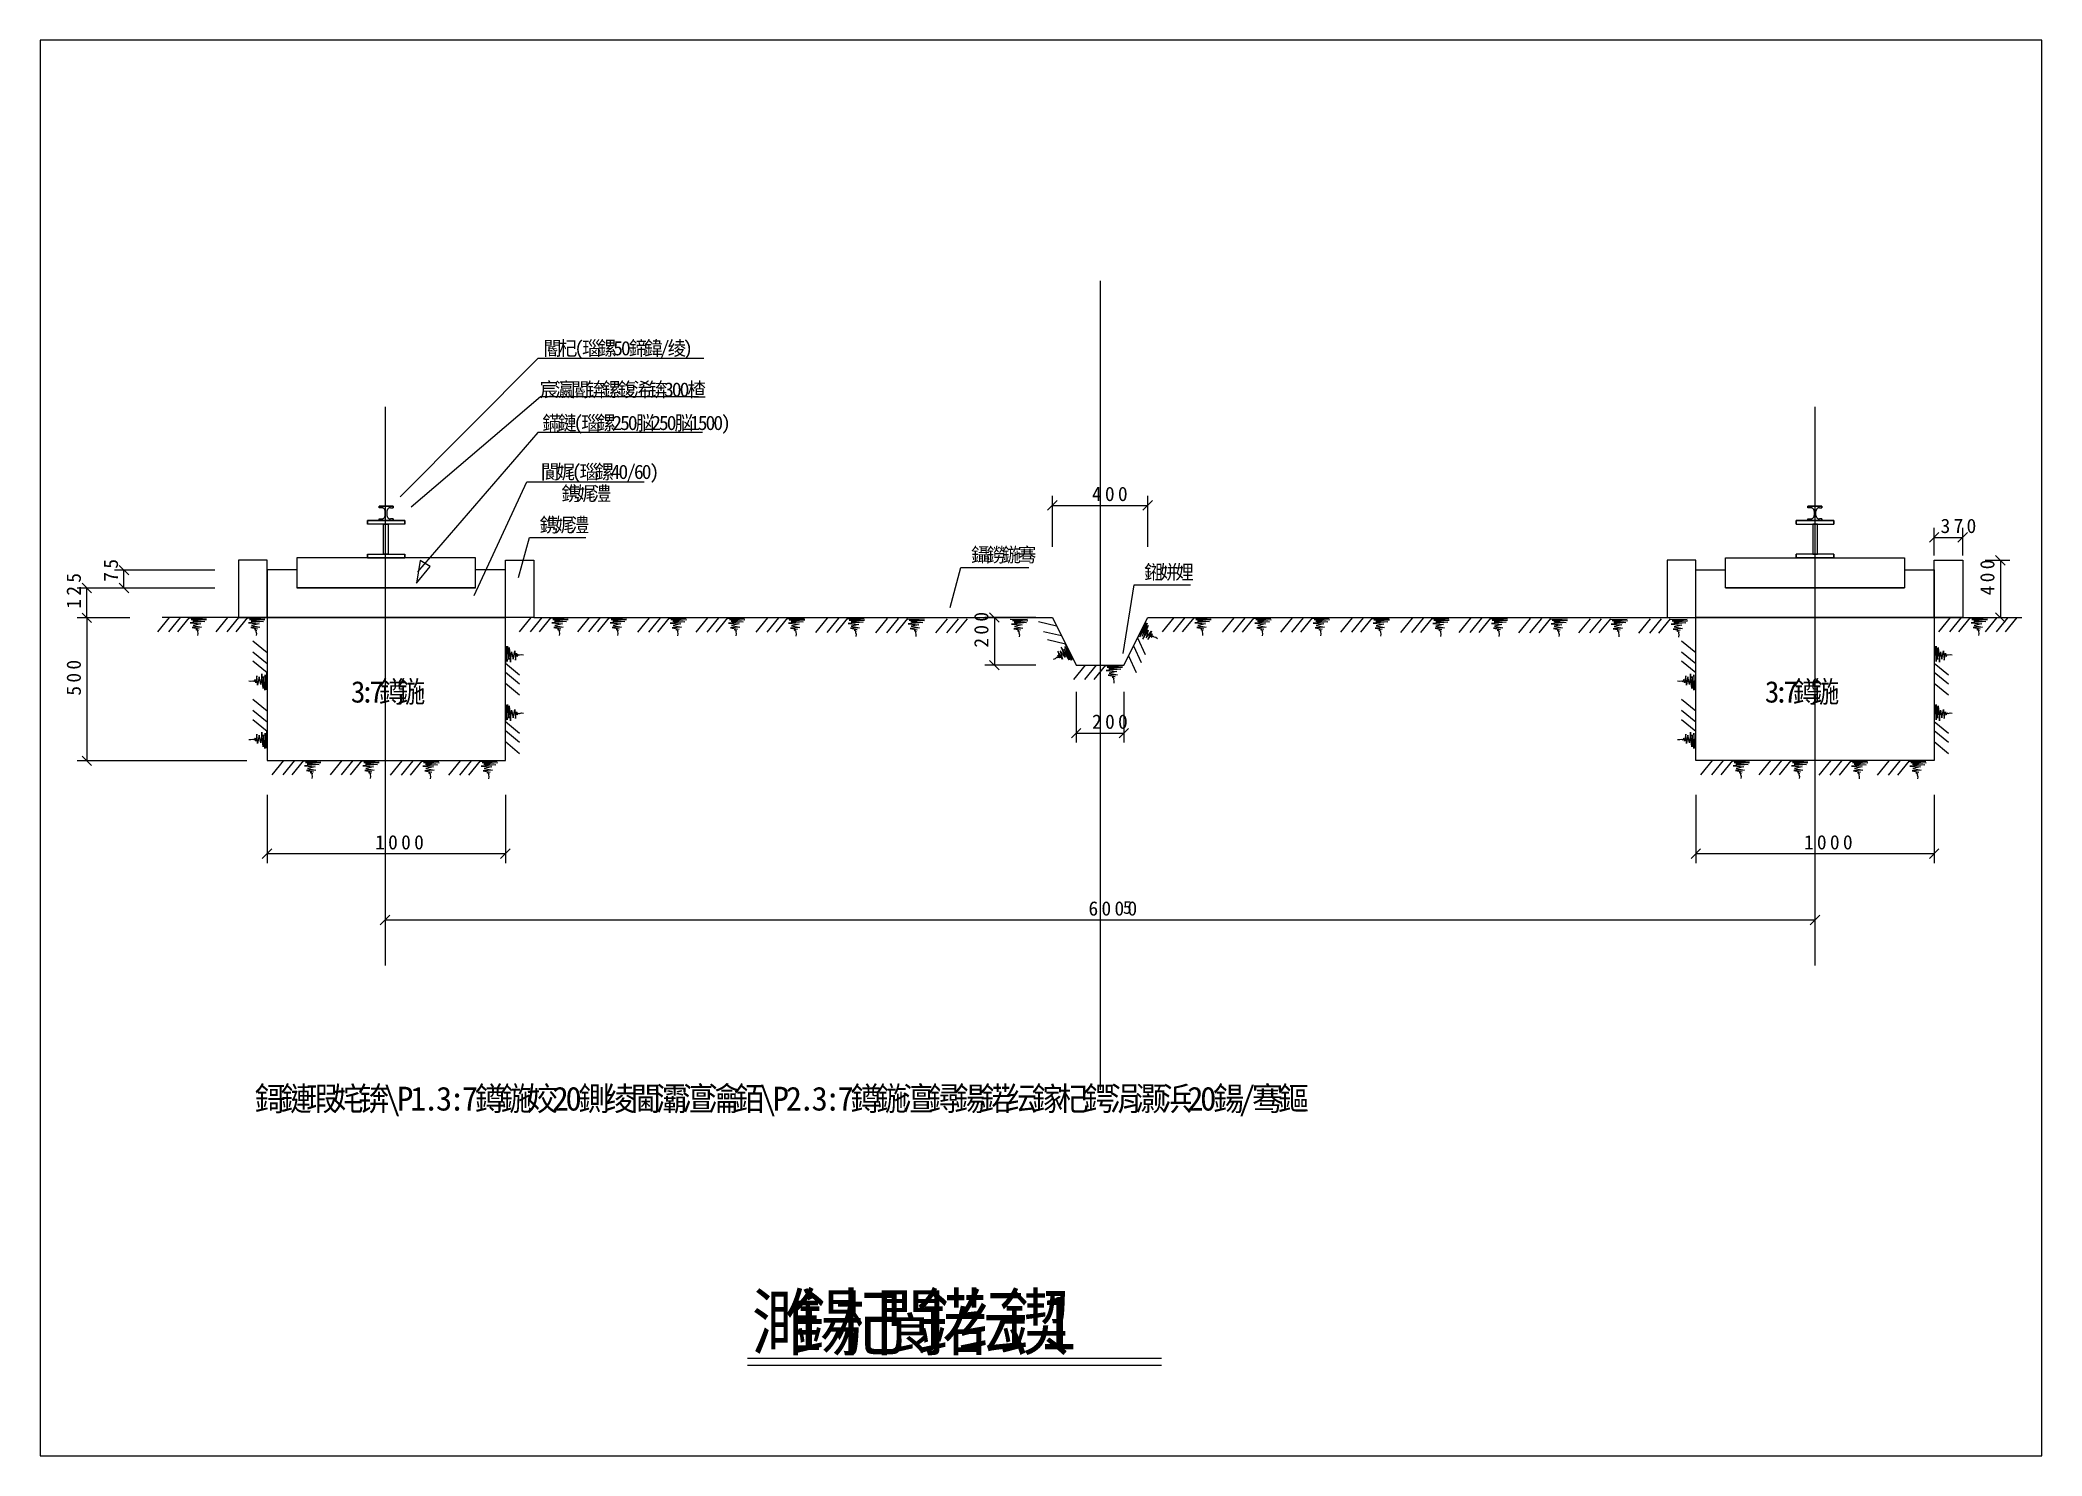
# Model space of a CAD drawing. Header units: metres. Extents: x 0 to 420, y 0 to 297.
import ezdxf

# ---------------------------------------------------------------- set-up
doc = ezdxf.new("R2010")
doc.units = ezdxf.units.M

msp = doc.modelspace()

# ---------------------------------------------------------------- texts
for s, height, p in [('閽', 3, (105.58, 230.86)), ('杞', 3, (108.84, 230.86)), ('(', 3, (112.1, 230.86)), ('瑙', 3, (113.73, 230.86)), ('鏍', 3, (116.99, 230.86)), ('5', 3, (120.25, 230.86)), ('0', 3, (121.88, 230.86)), ('鍗', 3, (123.51, 230.86)), ('鍏', 3, (126.77, 230.86)), ('/', 3, (130.03, 230.86)), ('绫', 3, (131.67, 230.86)), (')', 3, (134.93, 230.86)), ('宸', 3, (104.84, 222.19)), ('瀛', 3, (108.1, 222.19)), ('閽', 3, (111.36, 222.19)), ('锛', 3, (114.62, 222.19)), ('鏍', 3, (117.88, 222.19)), ('鍑', 3, (121.14, 222.19)), ('浠', 3, (124.41, 222.19)), ('锛', 3, (127.67, 222.19)), ('3', 3, (130.93, 222.19)), ('0', 3, (132.56, 222.19)), ('0', 3, (134.19, 222.19)), ('楂', 3, (135.82, 222.19)), ('鏋', 3, (105.39, 215.2)), ('鏈', 3, (108.65, 215.2)), ('(', 3, (111.92, 215.2)), ('瑙', 3, (113.55, 215.2)), ('鏍', 3, (116.81, 215.2)), ('脳', 3, (124.96, 215.2)), ('脳', 3, (133.11, 215.2)), (')', 3, (142.89, 215.2)), ('2', 3, (120.07, 215.2)), ('5', 3, (121.7, 215.2)), ('0', 3, (123.33, 215.2)), ('2', 3, (128.22, 215.2)), ('5', 3, (129.85, 215.2)), ('0', 3, (131.48, 215.2)), ('1', 3, (136.37, 215.2)), ('5', 3, (138, 215.2)), ('0', 3, (139.63, 215.2)), ('0', 3, (141.26, 215.2)), ('閬', 3, (105.05, 204.93)), ('娓', 3, (108.31, 204.93)), ('(', 3, (111.57, 204.93)), ('瑙', 3, (113.2, 204.93)), ('鏍', 3, (116.46, 204.93)), ('4', 3, (119.72, 204.93)), ('0', 3, (121.35, 204.93)), ('/', 3, (122.98, 204.93)), ('6', 3, (124.61, 204.93)), ('0', 3, (126.24, 204.93)), (')', 3, (127.88, 204.93)), ('鎸', 3, (109.39, 200.38)), ('娓', 3, (112.65, 200.38)), ('澧', 3, (115.91, 200.38)), ('4', 3, (220.69, 200.3)), ('0', 3, (223.41, 200.3)), ('0', 3, (226.14, 200.3)), ('鎸', 3, (104.81, 193.8)), ('娓', 3, (108.07, 193.8)), ('澧', 3, (111.33, 193.8)), ('3', 3, (398.72, 193.59)), ('7', 3, (401.45, 193.59)), ('0', 3, (404.18, 193.59)), ('鑷', 3, (195.35, 187.52)), ('鐒', 3, (198.61, 187.52)), ('鍦', 3, (201.87, 187.52)), ('骞', 3, (205.13, 187.52)), ('鎺', 3, (231.66, 183.9)), ('姘', 3, (234.92, 183.9)), ('娌', 3, (238.18, 183.9)), ('3', 4.5, (65.2, 158.03)), (':', 4.5, (67.15, 158.03)), ('7', 4.5, (69.11, 158.03)), ('鐏', 4.5, (71.07, 158.03)), ('鍦', 4.5, (74.98, 158.03)), ('3', 4.5, (361.85, 158.03)), (':', 4.5, (363.8, 158.03)), ('7', 4.5, (365.76, 158.03)), ('鐏', 4.5, (367.72, 158.03)), ('鍦', 4.5, (371.63, 158.03)), ('2', 3, (220.71, 152.53)), ('0', 3, (223.44, 152.53)), ('0', 3, (226.16, 152.53)), ('1', 3, (70.3, 127.23)), ('0', 3, (73.02, 127.23)), ('0', 3, (75.75, 127.23)), ('0', 3, (78.48, 127.23)), ('1', 3, (370.06, 127.23)), ('0', 3, (372.78, 127.23)), ('0', 3, (375.51, 127.23)), ('0', 3, (378.24, 127.23)), ('6', 3, (219.96, 113.35)), ('0', 3, (222.68, 113.35)), ('0', 3, (225.41, 113.35)), ('5', 2.7, (227.19, 113.71)), ('0', 3, (228.14, 113.35)), ('鎶', 5, (45.02, 72.45)), ('鏈', 5, (50.46, 72.45)), ('瑕', 5, (55.89, 72.45)), ('姹', 5, (61.33, 72.45)), ('锛', 5, (66.76, 72.45)), ('\\', 5, (72.2, 72.45)), ('P', 5, (74.92, 72.45)), ('1', 5, (77.63, 72.45)), ('3', 5, (83.07, 72.45)), (':', 5, (85.79, 72.45)), ('7', 5, (88.5, 72.45)), ('鐏', 5, (91.22, 72.45)), ('鍦', 5, (96.66, 72.45)), ('姣', 5, (102.09, 72.45)), ('2', 5, (107.52, 72.45)), ('0', 5, (110.24, 72.45)), ('鍘', 5, (112.96, 72.45)), ('绫', 5, (118.39, 72.45)), ('閫', 5, (123.83, 72.45)), ('灞', 5, (129.26, 72.45)), ('澶', 5, (134.7, 72.45)), ('瀹', 5, (140.13, 72.45)), ('銆', 5, (145.57, 72.45)), ('\\', 5, (151, 72.45)), ('P', 5, (153.72, 72.45)), ('2', 5, (156.44, 72.45)), ('3', 5, (161.87, 72.45)), (':', 5, (164.59, 72.45)), ('7', 5, (167.31, 72.45)), ('鐏', 5, (170.02, 72.45)), ('鍦', 5, (175.46, 72.45)), ('澶', 5, (180.89, 72.45)), ('鐞', 5, (186.33, 72.45)), ('鍚', 5, (191.76, 72.45)), ('鍩', 5, (197.2, 72.45)), ('纭', 5, (202.63, 72.45)), ('鎵', 5, (208.07, 72.45)), ('杞', 5, (213.5, 72.45)), ('鍔', 5, (218.94, 72.45)), ('涓', 5, (224.37, 72.45)), ('灏', 5, (229.81, 72.45)), ('浜', 5, (235.24, 72.45)), ('2', 5, (240.68, 72.45)), ('0', 5, (243.39, 72.45)), ('鍚', 5, (246.11, 72.45)), ('/', 5, (251.55, 72.45)), ('骞', 5, (254.26, 72.45)), ('鏂', 5, (259.7, 72.45)), ('.', 5, (80.35, 72.45)), ('.', 5, (159.16, 72.45)), ('濉', 11.36, (149.29, 22.34)), ('鍚', 11.36, (157.94, 22.34)), ('杞', 11.36, (166.58, 22.34)), ('閬', 11.36, (175.23, 22.34)), ('鍩', 11.36, (183.87, 22.34)), ('纭', 11.36, (192.52, 22.34)), ('鍥', 11.36, (201.17, 22.34)), ('1', 11.36, (209.81, 22.34))]:
    msp.add_text(s, height=height).set_placement(p)
for s, p in [('5', (8.56, 183.16)), ('5', (16.35, 186.11)), ('7', (16.35, 183.38)), ('0', (410.03, 185.98)), ('0', (410.03, 183.25)), ('2', (8.56, 180.44)), ('4', (410.03, 180.52)), ('1', (8.56, 177.71)), ('0', (198.97, 175)), ('0', (198.97, 172.27)), ('2', (198.97, 169.55)), ('0', (8.56, 164.94)), ('0', (8.56, 162.21)), ('5', (8.56, 159.48))]:
    msp.add_text(s, height=3, rotation=90).set_placement(p)

# ---------------------------------------------------------------- linework, layer by layer
for p, q in [((420, 297), (0, 297)), ((0, 297), (0, 0)), ((420, 0), (420, 297)), ((222.38, 246.47), (222.38, 76.82)), ((104.41, 230.21), (75.53, 201.18)), ((139.29, 230.21), (104.41, 230.21)), ((72.38, 220.05), (72.38, 102.9)), ((105.03, 222.13), (77.86, 199.01)), ((138.16, 222.13), (105.03, 222.13)), ((372.38, 220.05), (372.38, 102.9)), ((104.41, 214.67), (79.19, 185.44)), ((138.98, 214.67), (104.41, 214.67)), ((91.1, 180.47), (102.1, 204.32)), ((102.1, 204.32), (126.73, 204.32)), ((74.09, 199.2), (71.14, 199.2)), ((71.14, 199.2), (71.14, 198.9)), ((71.14, 199.2), (74.09, 199.2)), ((71.14, 198.9), (71.14, 199.2)), ((71.66, 198.9), (71.14, 198.9)), ((72.41, 197.29), (72.41, 198.15)), ((72.78, 198.15), (72.78, 197.29)), ((73.53, 198.9), (74.09, 198.9)), ((74.09, 198.9), (74.09, 199.2)), ((74.09, 199.2), (74.09, 198.9)), ((213.38, 200.39), (211.38, 198.39)), ((212.38, 190.7), (212.38, 201.39)), ((212.38, 199.39), (232.38, 199.39)), ((231.38, 198.39), (233.38, 200.39)), ((232.38, 190.7), (232.38, 201.39)), ((370.9, 198.9), (370.9, 199.2)), ((370.9, 199.2), (373.85, 199.2)), ((370.9, 199.2), (370.9, 198.9)), ((373.85, 199.2), (370.9, 199.2)), ((371.46, 198.9), (370.9, 198.9)), ((372.21, 198.15), (372.21, 197.29)), ((372.58, 197.29), (372.58, 198.15)), ((373.33, 198.9), (373.85, 198.9)), ((373.85, 199.2), (373.85, 198.9)), ((373.85, 198.9), (373.85, 199.2)), ((68.68, 196.25), (76.55, 196.25)), ((68.68, 195.46), (68.68, 196.25)), ((76.55, 196.25), (68.68, 196.25)), ((68.68, 196.25), (68.68, 195.46)), ((76.55, 195.46), (68.68, 195.46)), ((71.14, 196.54), (71.14, 196.25)), ((71.14, 196.25), (71.14, 196.54)), ((71.14, 196.54), (71.66, 196.54)), ((71.14, 196.25), (74.09, 196.25)), ((74.09, 196.25), (71.14, 196.25)), ((72.06, 195.46), (73.06, 195.46)), ((72.06, 189.16), (72.06, 195.46)), ((73.06, 195.46), (73.06, 189.16)), ((74.09, 196.54), (73.53, 196.54)), ((74.09, 196.25), (74.09, 196.54)), ((74.09, 196.54), (74.09, 196.25)), ((76.55, 196.25), (76.55, 195.46)), ((76.55, 195.46), (76.55, 196.25)), ((376.31, 196.25), (368.44, 196.25)), ((368.44, 196.25), (368.44, 195.46)), ((368.44, 195.46), (368.44, 196.25)), ((368.44, 196.25), (376.31, 196.25)), ((368.44, 195.46), (376.31, 195.46)), ((370.9, 196.25), (370.9, 196.54)), ((370.9, 196.54), (370.9, 196.25)), ((370.9, 196.54), (371.46, 196.54)), ((373.85, 196.25), (370.9, 196.25)), ((370.9, 196.25), (373.85, 196.25)), ((372.93, 195.46), (371.93, 195.46)), ((371.93, 195.46), (371.93, 189.16)), ((372.93, 189.16), (372.93, 195.46)), ((373.85, 196.54), (373.33, 196.54)), ((373.85, 196.54), (373.85, 196.25)), ((373.85, 196.25), (373.85, 196.54)), ((376.31, 195.46), (376.31, 196.25)), ((376.31, 196.25), (376.31, 195.46)), ((398.38, 193.68), (396.38, 191.68)), ((397.38, 188.87), (397.38, 194.68)), ((402.38, 191.68), (404.38, 193.68)), ((403.38, 188.87), (403.38, 194.68)), ((68.68, 189.16), (68.68, 188.37)), ((68.68, 189.16), (76.55, 189.16)), ((68.68, 188.37), (68.68, 189.16)), ((73.06, 189.16), (72.06, 189.16)), ((76.55, 188.37), (76.55, 189.16)), ((76.55, 189.16), (76.55, 188.37)), ((100.38, 184.26), (102.67, 192.66)), ((102.67, 192.66), (114.51, 192.66)), ((376.31, 189.16), (368.44, 189.16)), ((368.44, 189.16), (368.44, 188.37)), ((368.44, 188.37), (368.44, 189.16)), ((371.93, 189.16), (372.93, 189.16)), ((376.31, 188.37), (376.31, 189.16)), ((376.31, 189.16), (376.31, 188.37)), ((397.38, 192.68), (403.38, 192.68)), ((36.67, 185.8), (15.6, 185.8)), ((18.6, 184.8), (16.6, 186.8)), ((17.6, 182.05), (17.6, 185.8)), ((47.62, 187.87), (41.62, 187.87)), ((41.62, 187.87), (41.62, 175.87)), ((47.62, 175.87), (47.62, 187.87)), ((53.87, 185.87), (47.62, 185.87)), ((47.62, 185.87), (47.62, 182.12)), ((91.37, 188.37), (53.87, 188.37)), ((53.87, 188.37), (53.87, 182.12)), ((68.68, 188.37), (76.55, 188.37)), ((76.55, 188.37), (68.68, 188.37)), ((79.72, 187.82), (78.99, 183.07)), ((78.99, 183.07), (81.87, 186.57)), ((81.87, 186.57), (79.72, 187.82)), ((91.37, 182.12), (91.37, 188.37)), ((97.62, 185.87), (91.37, 185.87)), ((97.62, 175.87), (97.62, 187.87)), ((97.62, 187.87), (103.62, 187.87)), ((97.62, 182.12), (97.62, 185.87)), ((103.62, 187.87), (103.62, 175.87)), ((190.92, 178), (193.21, 186.38)), ((193.21, 186.38), (207.46, 186.38)), ((347.38, 187.87), (341.38, 187.87)), ((341.38, 187.87), (341.38, 175.87)), ((347.38, 175.87), (347.38, 187.87)), ((347.38, 182.12), (347.38, 185.87)), ((347.38, 185.87), (353.63, 185.87)), ((353.63, 182.12), (353.63, 188.37)), ((353.63, 188.37), (391.13, 188.37)), ((368.44, 188.37), (376.31, 188.37)), ((376.31, 188.37), (368.44, 188.37)), ((391.13, 188.37), (391.13, 182.12)), ((391.13, 185.87), (397.38, 185.87)), ((397.38, 175.87), (397.38, 187.87)), ((397.38, 187.87), (403.38, 187.87)), ((397.38, 185.87), (397.38, 182.12)), ((403.38, 187.87), (403.38, 175.87)), ((408.08, 187.87), (413.28, 187.87)), ((412.28, 186.87), (410.28, 188.87)), ((411.28, 187.87), (411.28, 175.87)), ((36.67, 182.05), (7.81, 182.05)), ((10.81, 181.05), (8.81, 183.05)), ((9.81, 175.8), (9.81, 182.05)), ((36.67, 182.05), (15.6, 182.05)), ((16.6, 183.05), (18.6, 181.05)), ((47.62, 182.12), (47.62, 175.87)), ((53.87, 182.12), (91.37, 182.12)), ((53.87, 182.12), (91.37, 182.12)), ((91.37, 182.12), (53.87, 182.12)), ((97.62, 175.87), (97.62, 182.12)), ((227.21, 168.31), (229.52, 182.76)), ((229.52, 182.76), (241.37, 182.76)), ((347.38, 175.87), (347.38, 182.12)), ((391.13, 182.12), (353.63, 182.12)), ((353.63, 182.12), (391.13, 182.12)), ((391.13, 182.12), (353.63, 182.12)), ((397.38, 182.12), (397.38, 175.87)), ((10.81, 174.8), (8.81, 176.8)), ((8.81, 176.8), (10.81, 174.8)), ((201.22, 174.87), (199.22, 176.87)), ((410.28, 176.87), (412.28, 174.87)), ((18.82, 175.8), (7.81, 175.8)), ((18.82, 175.8), (7.81, 175.8)), ((9.81, 175.8), (9.81, 145.8)), ((27.1, 175.87), (24.65, 172.88)), ((47.62, 175.87), (25.61, 175.87)), ((29.41, 175.87), (26.96, 172.88)), ((31.32, 175.87), (28.87, 172.88)), ((31.22, 175.79), (34.85, 175.73)), ((34.6, 175.04), (31.5, 174.76)), ((31.5, 174.76), (33.72, 174.57)), ((34.85, 175.73), (31.69, 175.48)), ((31.69, 175.48), (34.91, 175.45)), ((33.88, 173.88), (31.94, 173.76)), ((31.94, 173.76), (33.38, 173.51)), ((34.91, 175.45), (32.06, 175.13)), ((32.06, 175.13), (34.6, 175.04)), ((33.72, 174.57), (32.13, 174.23)), ((32.13, 174.23), (33.88, 173.88)), ((33.38, 173.51), (32.72, 173.38)), ((32.72, 173.38), (33.16, 173.13)), ((33.16, 173.13), (33.04, 173.01)), ((33.04, 173.01), (33.04, 172.91)), ((33.04, 172.91), (33.13, 172.5)), ((33.13, 172.5), (33.07, 172.07)), ((39.35, 175.87), (36.9, 172.88)), ((41.66, 175.87), (39.21, 172.88)), ((43.56, 175.87), (41.11, 172.88)), ((41.62, 175.87), (47.62, 175.87)), ((43.47, 175.79), (47.1, 175.73)), ((46.85, 175.04), (43.75, 174.76)), ((43.75, 174.76), (45.97, 174.57)), ((47.1, 175.73), (43.93, 175.48)), ((43.93, 175.48), (47.16, 175.45)), ((46.13, 173.88), (44.19, 173.76)), ((44.19, 173.76), (45.63, 173.51)), ((47.16, 175.45), (44.31, 175.13)), ((44.31, 175.13), (46.85, 175.04)), ((45.97, 174.57), (44.37, 174.23)), ((44.37, 174.23), (46.13, 173.88)), ((45.63, 173.51), (44.97, 173.38)), ((44.97, 173.38), (45.41, 173.13)), ((45.41, 173.13), (45.28, 173.01)), ((45.28, 173.01), (45.28, 172.91)), ((45.28, 172.91), (45.38, 172.5)), ((45.38, 172.5), (45.31, 172.07)), ((97.62, 175.87), (47.62, 175.87)), ((47.62, 175.87), (47.62, 145.87)), ((47.62, 175.87), (97.62, 175.87)), ((97.62, 145.87), (97.62, 175.87)), ((103.62, 175.87), (97.62, 175.87)), ((102.97, 175.87), (100.52, 172.88)), ((105.28, 175.87), (102.83, 172.88)), ((103.62, 175.87), (212.38, 175.87)), ((107.19, 175.87), (104.74, 172.88)), ((107.09, 175.79), (110.72, 175.73)), ((110.47, 175.04), (107.37, 174.76)), ((107.37, 174.76), (109.59, 174.57)), ((110.72, 175.73), (107.56, 175.48)), ((107.56, 175.48), (110.78, 175.45)), ((109.75, 173.88), (107.81, 173.76)), ((107.81, 173.76), (109.25, 173.51)), ((110.78, 175.45), (107.93, 175.13)), ((107.93, 175.13), (110.47, 175.04)), ((109.59, 174.57), (108, 174.23)), ((108, 174.23), (109.75, 173.88)), ((109.25, 173.51), (108.59, 173.38)), ((108.59, 173.38), (109.03, 173.13)), ((109.03, 173.13), (108.9, 173.01)), ((108.9, 173.01), (108.9, 172.91)), ((108.9, 172.91), (109, 172.5)), ((109, 172.5), (108.93, 172.07)), ((115.21, 175.87), (112.76, 172.88)), ((117.53, 175.87), (115.08, 172.88)), ((119.43, 175.87), (116.98, 172.88)), ((119.33, 175.79), (122.97, 175.73)), ((122.71, 175.04), (119.62, 174.76)), ((119.62, 174.76), (121.84, 174.57)), ((122.97, 175.73), (119.8, 175.48)), ((119.8, 175.48), (123.03, 175.45)), ((121.99, 173.88), (120.05, 173.76)), ((120.05, 173.76), (121.49, 173.51)), ((123.03, 175.45), (120.18, 175.13)), ((120.18, 175.13), (122.71, 175.04)), ((121.84, 174.57), (120.24, 174.23)), ((120.24, 174.23), (121.99, 173.88)), ((121.49, 173.51), (120.84, 173.38)), ((120.84, 173.38), (121.27, 173.13)), ((121.27, 173.13), (121.15, 173.01)), ((121.15, 173.01), (121.15, 172.91)), ((121.15, 172.91), (121.24, 172.5)), ((121.24, 172.5), (121.18, 172.07)), ((127.78, 175.82), (125.34, 172.83)), ((130.1, 175.82), (127.65, 172.83)), ((132, 175.82), (129.55, 172.83)), ((131.9, 175.74), (135.54, 175.68)), ((135.29, 174.99), (132.19, 174.71)), ((132.19, 174.71), (134.41, 174.52)), ((135.54, 175.68), (132.37, 175.43)), ((132.37, 175.43), (135.6, 175.4)), ((134.57, 173.83), (132.62, 173.71)), ((132.62, 173.71), (134.06, 173.46)), ((135.6, 175.4), (132.75, 175.08)), ((132.75, 175.08), (135.29, 174.99)), ((134.41, 174.52), (132.81, 174.18)), ((132.81, 174.18), (134.57, 173.83)), ((134.06, 173.46), (133.41, 173.33)), ((133.41, 173.33), (133.85, 173.08)), ((133.85, 173.08), (133.72, 172.96)), ((133.72, 172.96), (133.72, 172.86)), ((133.72, 172.86), (133.81, 172.46)), ((133.81, 172.46), (133.75, 172.02)), ((140.03, 175.82), (137.58, 172.83)), ((142.34, 175.82), (139.89, 172.83)), ((144.25, 175.82), (141.8, 172.83)), ((144.15, 175.74), (147.78, 175.68)), ((147.53, 174.99), (144.43, 174.71)), ((144.43, 174.71), (146.65, 174.52)), ((147.78, 175.68), (144.62, 175.43)), ((144.62, 175.43), (147.84, 175.4)), ((146.81, 173.83), (144.87, 173.71)), ((144.87, 173.71), (146.31, 173.46)), ((147.84, 175.4), (145, 175.08)), ((145, 175.08), (147.53, 174.99)), ((146.65, 174.52), (145.06, 174.18)), ((145.06, 174.18), (146.81, 173.83)), ((146.31, 173.46), (145.65, 173.33)), ((145.65, 173.33), (146.09, 173.08)), ((146.09, 173.08), (145.97, 172.96)), ((145.97, 172.96), (145.97, 172.86)), ((145.97, 172.86), (146.06, 172.46)), ((146.06, 172.46), (146, 172.02)), ((152.6, 175.77), (150.15, 172.78)), ((152.6, 175.77), (150.15, 172.78)), ((154.91, 175.77), (152.47, 172.78)), ((154.91, 175.77), (152.47, 172.78)), ((156.82, 175.77), (154.37, 172.78)), ((156.82, 175.77), (154.37, 172.78)), ((156.72, 175.69), (160.35, 175.63)), ((156.72, 175.69), (160.35, 175.63)), ((160.1, 174.94), (157, 174.66)), ((160.1, 174.94), (157, 174.66)), ((157, 174.66), (159.23, 174.47)), ((157, 174.66), (159.23, 174.47)), ((160.35, 175.63), (157.19, 175.38)), ((160.35, 175.63), (157.19, 175.38)), ((157.19, 175.38), (160.42, 175.35)), ((157.19, 175.38), (160.42, 175.35)), ((159.38, 173.78), (157.44, 173.66)), ((159.38, 173.78), (157.44, 173.66)), ((157.44, 173.66), (158.88, 173.41)), ((157.44, 173.66), (158.88, 173.41)), ((160.42, 175.35), (157.57, 175.03)), ((160.42, 175.35), (157.57, 175.03)), ((157.57, 175.03), (160.1, 174.94)), ((157.57, 175.03), (160.1, 174.94)), ((159.23, 174.47), (157.63, 174.13)), ((159.23, 174.47), (157.63, 174.13)), ((157.63, 174.13), (159.38, 173.78)), ((157.63, 174.13), (159.38, 173.78)), ((158.88, 173.41), (158.22, 173.28)), ((158.88, 173.41), (158.22, 173.28)), ((158.22, 173.28), (158.66, 173.03)), ((158.22, 173.28), (158.66, 173.03)), ((158.66, 173.03), (158.54, 172.91)), ((158.66, 173.03), (158.54, 172.91)), ((158.54, 172.91), (158.54, 172.81)), ((158.54, 172.91), (158.54, 172.81)), ((158.54, 172.81), (158.63, 172.41)), ((158.54, 172.81), (158.63, 172.41)), ((158.63, 172.41), (158.57, 171.97)), ((158.63, 172.41), (158.57, 171.97)), ((165.17, 175.72), (162.72, 172.73)), ((165.17, 175.72), (162.72, 172.73)), ((165.17, 175.72), (162.72, 172.73)), ((167.49, 175.72), (165.04, 172.73)), ((167.49, 175.72), (165.04, 172.73)), ((167.49, 175.72), (165.04, 172.73)), ((169.39, 175.72), (166.94, 172.73)), ((169.39, 175.72), (166.94, 172.73)), ((169.39, 175.72), (166.94, 172.73)), ((169.29, 175.64), (172.92, 175.58)), ((169.29, 175.64), (172.92, 175.58)), ((169.29, 175.64), (172.92, 175.58)), ((172.67, 174.89), (169.57, 174.61)), ((172.67, 174.89), (169.57, 174.61)), ((172.67, 174.89), (169.57, 174.61)), ((169.57, 174.61), (171.8, 174.42)), ((169.57, 174.61), (171.8, 174.42)), ((169.57, 174.61), (171.8, 174.42)), ((172.92, 175.58), (169.76, 175.33)), ((172.92, 175.58), (169.76, 175.33)), ((172.92, 175.58), (169.76, 175.33)), ((169.76, 175.33), (172.99, 175.3)), ((169.76, 175.33), (172.99, 175.3)), ((169.76, 175.33), (172.99, 175.3)), ((171.95, 173.73), (170.01, 173.61)), ((171.95, 173.73), (170.01, 173.61)), ((171.95, 173.73), (170.01, 173.61)), ((170.01, 173.61), (171.45, 173.36)), ((170.01, 173.61), (171.45, 173.36)), ((170.01, 173.61), (171.45, 173.36)), ((172.99, 175.3), (170.14, 174.98)), ((172.99, 175.3), (170.14, 174.98)), ((172.99, 175.3), (170.14, 174.98)), ((170.14, 174.98), (172.67, 174.89)), ((170.14, 174.98), (172.67, 174.89)), ((170.14, 174.98), (172.67, 174.89)), ((171.8, 174.42), (170.2, 174.08)), ((171.8, 174.42), (170.2, 174.08)), ((171.8, 174.42), (170.2, 174.08)), ((170.2, 174.08), (171.95, 173.73)), ((170.2, 174.08), (171.95, 173.73)), ((170.2, 174.08), (171.95, 173.73)), ((171.45, 173.36), (170.79, 173.23)), ((171.45, 173.36), (170.79, 173.23)), ((171.45, 173.36), (170.79, 173.23)), ((170.79, 173.23), (171.23, 172.98)), ((170.79, 173.23), (171.23, 172.98)), ((170.79, 173.23), (171.23, 172.98)), ((171.23, 172.98), (171.11, 172.86)), ((171.23, 172.98), (171.11, 172.86)), ((171.23, 172.98), (171.11, 172.86)), ((171.11, 172.86), (171.11, 172.76)), ((171.11, 172.86), (171.11, 172.76)), ((171.11, 172.86), (171.11, 172.76)), ((171.11, 172.76), (171.2, 172.36)), ((171.11, 172.76), (171.2, 172.36)), ((171.11, 172.76), (171.2, 172.36)), ((171.2, 172.36), (171.14, 171.92)), ((171.2, 172.36), (171.14, 171.92)), ((171.2, 172.36), (171.14, 171.92)), ((177.74, 175.67), (175.29, 172.68)), ((180.06, 175.67), (177.61, 172.68)), ((181.96, 175.67), (179.51, 172.68)), ((181.86, 175.59), (185.49, 175.53)), ((185.24, 174.84), (182.14, 174.56)), ((182.14, 174.56), (184.37, 174.37)), ((185.49, 175.53), (182.33, 175.28)), ((182.33, 175.28), (185.56, 175.25)), ((184.52, 173.68), (182.58, 173.56)), ((182.58, 173.56), (184.02, 173.31)), ((185.56, 175.25), (182.71, 174.93)), ((182.71, 174.93), (185.24, 174.84)), ((184.37, 174.37), (182.77, 174.03)), ((182.77, 174.03), (184.52, 173.68)), ((184.02, 173.31), (183.37, 173.18)), ((183.37, 173.18), (183.8, 172.93)), ((183.8, 172.93), (183.68, 172.81)), ((183.68, 172.81), (183.68, 172.71)), ((183.68, 172.71), (183.77, 172.31)), ((183.77, 172.31), (183.71, 171.87)), ((190.31, 175.62), (187.87, 172.63)), ((192.63, 175.62), (190.18, 172.63)), ((194.53, 175.62), (192.08, 172.63)), ((208.91, 175.87), (198.22, 175.87)), ((200.22, 175.87), (200.22, 165.87)), ((203.55, 175.54), (207.18, 175.48)), ((206.93, 174.79), (203.83, 174.51)), ((203.83, 174.51), (206.06, 174.32)), ((207.18, 175.48), (204.02, 175.23)), ((204.02, 175.23), (207.25, 175.2)), ((206.21, 173.63), (204.27, 173.51)), ((204.27, 173.51), (205.71, 173.26)), ((207.25, 175.2), (204.4, 174.88)), ((204.4, 174.88), (206.93, 174.79)), ((206.06, 174.32), (204.46, 173.98)), ((204.46, 173.98), (206.21, 173.63)), ((205.71, 173.26), (205.05, 173.13)), ((205.05, 173.13), (205.49, 172.88)), ((205.49, 172.88), (205.37, 172.76)), ((205.37, 172.76), (205.37, 172.66)), ((205.37, 172.66), (205.46, 172.26)), ((205.46, 172.26), (205.4, 171.82)), ((213.27, 174.09), (209.5, 174.94)), ((214.3, 172.02), (210.53, 172.87)), ((212.38, 175.87), (217.38, 165.87)), ((227.38, 165.87), (232.38, 175.87)), ((230.28, 171.51), (231.96, 174.73)), ((231.96, 174.73), (230.77, 171.79)), ((230.77, 171.79), (232.24, 174.66)), ((232.24, 174.66), (231.25, 171.97)), ((231.25, 171.97), (232.47, 174.2)), ((232.47, 174.2), (231.33, 171.3)), ((231.33, 171.3), (232.5, 173.2)), ((232.5, 173.2), (232.09, 171.62)), ((232.09, 171.62), (233.18, 173.03)), ((232.38, 175.87), (341.38, 175.87)), ((233.18, 173.03), (232.43, 171.24)), ((232.43, 171.24), (233.29, 172.42)), ((233.29, 172.42), (233.11, 171.77)), ((237.88, 175.87), (235.43, 172.88)), ((240.2, 175.87), (237.75, 172.88)), ((242.1, 175.87), (239.65, 172.88)), ((242, 175.79), (245.64, 175.73)), ((245.38, 175.04), (242.28, 174.76)), ((242.28, 174.76), (244.51, 174.57)), ((245.64, 175.73), (242.47, 175.48)), ((242.47, 175.48), (245.7, 175.45)), ((244.66, 173.88), (242.72, 173.76)), ((242.72, 173.76), (244.16, 173.51)), ((245.7, 175.45), (242.85, 175.13)), ((242.85, 175.13), (245.38, 175.04)), ((244.51, 174.57), (242.91, 174.23)), ((242.91, 174.23), (244.66, 173.88)), ((244.16, 173.51), (243.51, 173.38)), ((243.51, 173.38), (243.94, 173.13)), ((243.94, 173.13), (243.82, 173.01)), ((243.82, 173.01), (243.82, 172.91)), ((243.82, 172.91), (243.91, 172.5)), ((243.91, 172.5), (243.85, 172.07)), ((250.45, 175.82), (248.01, 172.83)), ((252.77, 175.82), (250.32, 172.83)), ((254.67, 175.82), (252.22, 172.83)), ((254.57, 175.74), (258.21, 175.68)), ((257.96, 174.99), (254.86, 174.71)), ((254.86, 174.71), (257.08, 174.52)), ((258.21, 175.68), (255.04, 175.43)), ((255.04, 175.43), (258.27, 175.4)), ((257.24, 173.83), (255.29, 173.71)), ((255.29, 173.71), (256.73, 173.46)), ((258.27, 175.4), (255.42, 175.08)), ((255.42, 175.08), (257.96, 174.99)), ((257.08, 174.52), (255.48, 174.18)), ((255.48, 174.18), (257.24, 173.83)), ((256.73, 173.46), (256.08, 173.33)), ((256.08, 173.33), (256.52, 173.08)), ((256.52, 173.08), (256.39, 172.96)), ((256.39, 172.96), (256.39, 172.86)), ((256.39, 172.86), (256.48, 172.46)), ((256.48, 172.46), (256.42, 172.02)), ((262.7, 175.82), (260.25, 172.83)), ((265.01, 175.82), (262.56, 172.83)), ((266.92, 175.82), (264.47, 172.83)), ((266.82, 175.74), (270.45, 175.68)), ((270.2, 174.99), (267.1, 174.71)), ((267.1, 174.71), (269.32, 174.52)), ((270.45, 175.68), (267.29, 175.43)), ((267.29, 175.43), (270.51, 175.4)), ((269.48, 173.83), (267.54, 173.71)), ((267.54, 173.71), (268.98, 173.46)), ((270.51, 175.4), (267.67, 175.08)), ((267.67, 175.08), (270.2, 174.99)), ((269.32, 174.52), (267.73, 174.18)), ((267.73, 174.18), (269.48, 173.83)), ((268.98, 173.46), (268.32, 173.33)), ((268.32, 173.33), (268.76, 173.08)), ((268.76, 173.08), (268.64, 172.96)), ((268.64, 172.96), (268.64, 172.86)), ((268.64, 172.86), (268.73, 172.46)), ((268.73, 172.46), (268.67, 172.02)), ((275.27, 175.77), (272.82, 172.78)), ((275.27, 175.77), (272.82, 172.78)), ((277.58, 175.77), (275.14, 172.78)), ((277.58, 175.77), (275.14, 172.78)), ((279.49, 175.77), (277.04, 172.78)), ((279.49, 175.77), (277.04, 172.78)), ((279.39, 175.69), (283.02, 175.63)), ((279.39, 175.69), (283.02, 175.63)), ((282.77, 174.94), (279.67, 174.66)), ((282.77, 174.94), (279.67, 174.66)), ((279.67, 174.66), (281.9, 174.47)), ((279.67, 174.66), (281.9, 174.47)), ((283.02, 175.63), (279.86, 175.38)), ((283.02, 175.63), (279.86, 175.38)), ((279.86, 175.38), (283.09, 175.35)), ((279.86, 175.38), (283.09, 175.35)), ((282.05, 173.78), (280.11, 173.66)), ((282.05, 173.78), (280.11, 173.66)), ((280.11, 173.66), (281.55, 173.41)), ((280.11, 173.66), (281.55, 173.41)), ((283.09, 175.35), (280.24, 175.03)), ((283.09, 175.35), (280.24, 175.03)), ((280.24, 175.03), (282.77, 174.94)), ((280.24, 175.03), (282.77, 174.94)), ((281.9, 174.47), (280.3, 174.13)), ((281.9, 174.47), (280.3, 174.13)), ((280.3, 174.13), (282.05, 173.78)), ((280.3, 174.13), (282.05, 173.78)), ((281.55, 173.41), (280.89, 173.28)), ((281.55, 173.41), (280.89, 173.28)), ((280.89, 173.28), (281.33, 173.03)), ((280.89, 173.28), (281.33, 173.03)), ((281.33, 173.03), (281.21, 172.91)), ((281.33, 173.03), (281.21, 172.91)), ((281.21, 172.91), (281.21, 172.81)), ((281.21, 172.91), (281.21, 172.81)), ((281.21, 172.81), (281.3, 172.41)), ((281.21, 172.81), (281.3, 172.41)), ((281.3, 172.41), (281.24, 171.97)), ((281.3, 172.41), (281.24, 171.97)), ((287.84, 175.72), (285.39, 172.73)), ((287.84, 175.72), (285.39, 172.73)), ((287.84, 175.72), (285.39, 172.73)), ((290.16, 175.72), (287.71, 172.73)), ((290.16, 175.72), (287.71, 172.73)), ((290.16, 175.72), (287.71, 172.73)), ((292.06, 175.72), (289.61, 172.73)), ((292.06, 175.72), (289.61, 172.73)), ((292.06, 175.72), (289.61, 172.73)), ((291.96, 175.64), (295.59, 175.58)), ((291.96, 175.64), (295.59, 175.58)), ((291.96, 175.64), (295.59, 175.58)), ((295.34, 174.89), (292.24, 174.61)), ((295.34, 174.89), (292.24, 174.61)), ((295.34, 174.89), (292.24, 174.61)), ((292.24, 174.61), (294.47, 174.42)), ((292.24, 174.61), (294.47, 174.42)), ((292.24, 174.61), (294.47, 174.42)), ((295.59, 175.58), (292.43, 175.33)), ((295.59, 175.58), (292.43, 175.33)), ((295.59, 175.58), (292.43, 175.33)), ((292.43, 175.33), (295.66, 175.3)), ((292.43, 175.33), (295.66, 175.3)), ((292.43, 175.33), (295.66, 175.3)), ((294.62, 173.73), (292.68, 173.61)), ((294.62, 173.73), (292.68, 173.61)), ((294.62, 173.73), (292.68, 173.61)), ((292.68, 173.61), (294.12, 173.36)), ((292.68, 173.61), (294.12, 173.36)), ((292.68, 173.61), (294.12, 173.36)), ((295.66, 175.3), (292.81, 174.98)), ((295.66, 175.3), (292.81, 174.98)), ((295.66, 175.3), (292.81, 174.98)), ((292.81, 174.98), (295.34, 174.89)), ((292.81, 174.98), (295.34, 174.89)), ((292.81, 174.98), (295.34, 174.89)), ((294.47, 174.42), (292.87, 174.08)), ((294.47, 174.42), (292.87, 174.08)), ((294.47, 174.42), (292.87, 174.08)), ((292.87, 174.08), (294.62, 173.73)), ((292.87, 174.08), (294.62, 173.73)), ((292.87, 174.08), (294.62, 173.73)), ((294.12, 173.36), (293.46, 173.23)), ((294.12, 173.36), (293.46, 173.23)), ((294.12, 173.36), (293.46, 173.23)), ((293.46, 173.23), (293.9, 172.98)), ((293.46, 173.23), (293.9, 172.98)), ((293.46, 173.23), (293.9, 172.98)), ((293.9, 172.98), (293.78, 172.86)), ((293.9, 172.98), (293.78, 172.86)), ((293.9, 172.98), (293.78, 172.86)), ((293.78, 172.86), (293.78, 172.76)), ((293.78, 172.86), (293.78, 172.76)), ((293.78, 172.86), (293.78, 172.76)), ((293.78, 172.76), (293.87, 172.36)), ((293.78, 172.76), (293.87, 172.36)), ((293.78, 172.76), (293.87, 172.36)), ((293.87, 172.36), (293.81, 171.92)), ((293.87, 172.36), (293.81, 171.92)), ((293.87, 172.36), (293.81, 171.92)), ((300.09, 175.72), (297.64, 172.73)), ((300.09, 175.72), (297.64, 172.73)), ((302.4, 175.72), (299.95, 172.73)), ((302.4, 175.72), (299.95, 172.73)), ((304.31, 175.72), (301.86, 172.73)), ((304.31, 175.72), (301.86, 172.73)), ((304.21, 175.64), (307.84, 175.58)), ((304.21, 175.64), (307.84, 175.58)), ((307.59, 174.89), (304.49, 174.61)), ((307.59, 174.89), (304.49, 174.61)), ((304.49, 174.61), (306.71, 174.42)), ((304.49, 174.61), (306.71, 174.42)), ((307.84, 175.58), (304.68, 175.33)), ((307.84, 175.58), (304.68, 175.33)), ((304.68, 175.33), (307.9, 175.3)), ((304.68, 175.33), (307.9, 175.3)), ((306.87, 173.73), (304.93, 173.61)), ((306.87, 173.73), (304.93, 173.61)), ((304.93, 173.61), (306.37, 173.36)), ((304.93, 173.61), (306.37, 173.36)), ((307.9, 175.3), (305.05, 174.98)), ((307.9, 175.3), (305.05, 174.98)), ((305.05, 174.98), (307.59, 174.89)), ((305.05, 174.98), (307.59, 174.89)), ((306.71, 174.42), (305.12, 174.08)), ((306.71, 174.42), (305.12, 174.08)), ((305.12, 174.08), (306.87, 173.73)), ((305.12, 174.08), (306.87, 173.73)), ((306.37, 173.36), (305.71, 173.23)), ((306.37, 173.36), (305.71, 173.23)), ((305.71, 173.23), (306.15, 172.98)), ((305.71, 173.23), (306.15, 172.98)), ((306.15, 172.98), (306.02, 172.86)), ((306.15, 172.98), (306.02, 172.86)), ((306.02, 172.86), (306.02, 172.76)), ((306.02, 172.86), (306.02, 172.76)), ((306.02, 172.76), (306.12, 172.36)), ((306.02, 172.76), (306.12, 172.36)), ((306.12, 172.36), (306.05, 171.92)), ((306.12, 172.36), (306.05, 171.92)), ((312.66, 175.67), (310.21, 172.68)), ((312.66, 175.67), (310.21, 172.68)), ((312.66, 175.67), (310.21, 172.68)), ((312.66, 175.67), (310.21, 172.68)), ((312.66, 175.67), (310.21, 172.68)), ((314.97, 175.67), (312.52, 172.68)), ((314.97, 175.67), (312.52, 172.68)), ((314.97, 175.67), (312.52, 172.68)), ((314.97, 175.67), (312.52, 172.68)), ((314.97, 175.67), (312.52, 172.68)), ((316.88, 175.67), (314.43, 172.68)), ((316.88, 175.67), (314.43, 172.68)), ((316.88, 175.67), (314.43, 172.68)), ((316.88, 175.67), (314.43, 172.68)), ((316.88, 175.67), (314.43, 172.68)), ((316.78, 175.59), (320.41, 175.53)), ((316.78, 175.59), (320.41, 175.53)), ((316.78, 175.59), (320.41, 175.53)), ((316.78, 175.59), (320.41, 175.53)), ((316.78, 175.59), (320.41, 175.53)), ((320.16, 174.84), (317.06, 174.56)), ((320.16, 174.84), (317.06, 174.56)), ((320.16, 174.84), (317.06, 174.56)), ((320.16, 174.84), (317.06, 174.56)), ((320.16, 174.84), (317.06, 174.56)), ((317.06, 174.56), (319.28, 174.37)), ((317.06, 174.56), (319.28, 174.37)), ((317.06, 174.56), (319.28, 174.37)), ((317.06, 174.56), (319.28, 174.37)), ((317.06, 174.56), (319.28, 174.37)), ((320.41, 175.53), (317.25, 175.28)), ((320.41, 175.53), (317.25, 175.28)), ((320.41, 175.53), (317.25, 175.28)), ((320.41, 175.53), (317.25, 175.28)), ((320.41, 175.53), (317.25, 175.28)), ((317.25, 175.28), (320.47, 175.25)), ((317.25, 175.28), (320.47, 175.25)), ((317.25, 175.28), (320.47, 175.25)), ((317.25, 175.28), (320.47, 175.25)), ((317.25, 175.28), (320.47, 175.25)), ((319.44, 173.68), (317.5, 173.56)), ((319.44, 173.68), (317.5, 173.56)), ((319.44, 173.68), (317.5, 173.56)), ((319.44, 173.68), (317.5, 173.56)), ((319.44, 173.68), (317.5, 173.56)), ((317.5, 173.56), (318.94, 173.31)), ((317.5, 173.56), (318.94, 173.31)), ((317.5, 173.56), (318.94, 173.31)), ((317.5, 173.56), (318.94, 173.31)), ((317.5, 173.56), (318.94, 173.31)), ((320.47, 175.25), (317.62, 174.93)), ((320.47, 175.25), (317.62, 174.93)), ((320.47, 175.25), (317.62, 174.93)), ((320.47, 175.25), (317.62, 174.93)), ((320.47, 175.25), (317.62, 174.93)), ((317.62, 174.93), (320.16, 174.84)), ((317.62, 174.93), (320.16, 174.84)), ((317.62, 174.93), (320.16, 174.84)), ((317.62, 174.93), (320.16, 174.84)), ((317.62, 174.93), (320.16, 174.84)), ((319.28, 174.37), (317.69, 174.03)), ((319.28, 174.37), (317.69, 174.03)), ((319.28, 174.37), (317.69, 174.03)), ((319.28, 174.37), (317.69, 174.03)), ((319.28, 174.37), (317.69, 174.03)), ((317.69, 174.03), (319.44, 173.68)), ((317.69, 174.03), (319.44, 173.68)), ((317.69, 174.03), (319.44, 173.68)), ((317.69, 174.03), (319.44, 173.68)), ((317.69, 174.03), (319.44, 173.68)), ((318.94, 173.31), (318.28, 173.18)), ((318.94, 173.31), (318.28, 173.18)), ((318.94, 173.31), (318.28, 173.18)), ((318.94, 173.31), (318.28, 173.18)), ((318.94, 173.31), (318.28, 173.18)), ((318.28, 173.18), (318.72, 172.93)), ((318.28, 173.18), (318.72, 172.93)), ((318.28, 173.18), (318.72, 172.93)), ((318.28, 173.18), (318.72, 172.93)), ((318.28, 173.18), (318.72, 172.93)), ((318.72, 172.93), (318.59, 172.81)), ((318.72, 172.93), (318.59, 172.81)), ((318.72, 172.93), (318.59, 172.81)), ((318.72, 172.93), (318.59, 172.81)), ((318.72, 172.93), (318.59, 172.81)), ((318.59, 172.81), (318.59, 172.71)), ((318.59, 172.81), (318.59, 172.71)), ((318.59, 172.81), (318.59, 172.71)), ((318.59, 172.81), (318.59, 172.71)), ((318.59, 172.81), (318.59, 172.71)), ((318.59, 172.71), (318.69, 172.31)), ((318.59, 172.71), (318.69, 172.31)), ((318.59, 172.71), (318.69, 172.31)), ((318.59, 172.71), (318.69, 172.31)), ((318.59, 172.71), (318.69, 172.31)), ((318.69, 172.31), (318.63, 171.87)), ((318.69, 172.31), (318.63, 171.87)), ((318.69, 172.31), (318.63, 171.87)), ((318.69, 172.31), (318.63, 171.87)), ((318.69, 172.31), (318.63, 171.87)), ((325.23, 175.62), (322.78, 172.63)), ((325.23, 175.62), (322.78, 172.63)), ((325.23, 175.62), (322.78, 172.63)), ((327.54, 175.62), (325.09, 172.63)), ((327.54, 175.62), (325.09, 172.63)), ((327.54, 175.62), (325.09, 172.63)), ((329.45, 175.62), (327, 172.63)), ((329.45, 175.62), (327, 172.63)), ((329.45, 175.62), (327, 172.63)), ((329.35, 175.54), (332.98, 175.48)), ((329.35, 175.54), (332.98, 175.48)), ((329.35, 175.54), (332.98, 175.48)), ((332.73, 174.79), (329.63, 174.51)), ((332.73, 174.79), (329.63, 174.51)), ((332.73, 174.79), (329.63, 174.51)), ((329.63, 174.51), (331.85, 174.32)), ((329.63, 174.51), (331.85, 174.32)), ((329.63, 174.51), (331.85, 174.32)), ((332.98, 175.48), (329.82, 175.23)), ((332.98, 175.48), (329.82, 175.23)), ((332.98, 175.48), (329.82, 175.23)), ((329.82, 175.23), (333.04, 175.2)), ((329.82, 175.23), (333.04, 175.2)), ((329.82, 175.23), (333.04, 175.2)), ((332.01, 173.63), (330.07, 173.51)), ((332.01, 173.63), (330.07, 173.51)), ((332.01, 173.63), (330.07, 173.51)), ((330.07, 173.51), (331.51, 173.26)), ((330.07, 173.51), (331.51, 173.26)), ((330.07, 173.51), (331.51, 173.26)), ((333.04, 175.2), (330.19, 174.88)), ((333.04, 175.2), (330.19, 174.88)), ((333.04, 175.2), (330.19, 174.88)), ((330.19, 174.88), (332.73, 174.79)), ((330.19, 174.88), (332.73, 174.79)), ((330.19, 174.88), (332.73, 174.79)), ((331.85, 174.32), (330.26, 173.98)), ((331.85, 174.32), (330.26, 173.98)), ((331.85, 174.32), (330.26, 173.98)), ((330.26, 173.98), (332.01, 173.63)), ((330.26, 173.98), (332.01, 173.63)), ((330.26, 173.98), (332.01, 173.63)), ((331.51, 173.26), (330.85, 173.13)), ((331.51, 173.26), (330.85, 173.13)), ((331.51, 173.26), (330.85, 173.13)), ((330.85, 173.13), (331.29, 172.88)), ((330.85, 173.13), (331.29, 172.88)), ((330.85, 173.13), (331.29, 172.88)), ((331.29, 172.88), (331.17, 172.76)), ((331.29, 172.88), (331.17, 172.76)), ((331.29, 172.88), (331.17, 172.76)), ((331.17, 172.76), (331.17, 172.66)), ((331.17, 172.76), (331.17, 172.66)), ((331.17, 172.76), (331.17, 172.66)), ((331.17, 172.66), (331.26, 172.26)), ((331.17, 172.66), (331.26, 172.26)), ((331.17, 172.66), (331.26, 172.26)), ((331.26, 172.26), (331.2, 171.82)), ((331.26, 172.26), (331.2, 171.82)), ((331.26, 172.26), (331.2, 171.82)), ((337.8, 175.57), (335.35, 172.58)), ((337.8, 175.57), (335.35, 172.58)), ((337.8, 175.57), (335.35, 172.58)), ((340.11, 175.57), (337.66, 172.58)), ((340.11, 175.57), (337.66, 172.58)), ((340.11, 175.57), (337.66, 172.58)), ((342.02, 175.57), (339.57, 172.58)), ((342.02, 175.57), (339.57, 172.58)), ((342.02, 175.57), (339.57, 172.58)), ((341.38, 175.87), (347.38, 175.87)), ((341.92, 175.49), (345.55, 175.43)), ((341.92, 175.49), (345.55, 175.43)), ((341.92, 175.49), (345.55, 175.43)), ((345.3, 174.74), (342.2, 174.46)), ((345.3, 174.74), (342.2, 174.46)), ((345.3, 174.74), (342.2, 174.46)), ((342.2, 174.46), (344.43, 174.27)), ((342.2, 174.46), (344.43, 174.27)), ((342.2, 174.46), (344.43, 174.27)), ((345.55, 175.43), (342.39, 175.18)), ((345.55, 175.43), (342.39, 175.18)), ((345.55, 175.43), (342.39, 175.18)), ((342.39, 175.18), (345.61, 175.15)), ((342.39, 175.18), (345.61, 175.15)), ((342.39, 175.18), (345.61, 175.15)), ((344.58, 173.58), (342.64, 173.46)), ((344.58, 173.58), (342.64, 173.46)), ((344.58, 173.58), (342.64, 173.46)), ((342.64, 173.46), (344.08, 173.21)), ((342.64, 173.46), (344.08, 173.21)), ((342.64, 173.46), (344.08, 173.21)), ((345.61, 175.15), (342.77, 174.84)), ((345.61, 175.15), (342.77, 174.84)), ((345.61, 175.15), (342.77, 174.84)), ((342.77, 174.84), (345.3, 174.74)), ((342.77, 174.84), (345.3, 174.74)), ((342.77, 174.84), (345.3, 174.74)), ((344.43, 174.27), (342.83, 173.93)), ((344.43, 174.27), (342.83, 173.93)), ((344.43, 174.27), (342.83, 173.93)), ((342.83, 173.93), (344.58, 173.58)), ((342.83, 173.93), (344.58, 173.58)), ((342.83, 173.93), (344.58, 173.58)), ((344.08, 173.21), (343.42, 173.08)), ((344.08, 173.21), (343.42, 173.08)), ((344.08, 173.21), (343.42, 173.08)), ((343.42, 173.08), (343.86, 172.83)), ((343.42, 173.08), (343.86, 172.83)), ((343.42, 173.08), (343.86, 172.83)), ((343.86, 172.83), (343.74, 172.71)), ((343.86, 172.83), (343.74, 172.71)), ((343.86, 172.83), (343.74, 172.71)), ((343.74, 172.71), (343.74, 172.61)), ((343.74, 172.71), (343.74, 172.61)), ((343.74, 172.71), (343.74, 172.61)), ((343.74, 172.61), (343.83, 172.21)), ((343.74, 172.61), (343.83, 172.21)), ((343.74, 172.61), (343.83, 172.21)), ((343.83, 172.21), (343.77, 171.77)), ((343.83, 172.21), (343.77, 171.77)), ((343.83, 172.21), (343.77, 171.77)), ((397.38, 175.87), (347.38, 175.87)), ((347.38, 145.87), (347.38, 175.87)), ((347.38, 175.87), (397.38, 175.87)), ((397.38, 175.87), (397.38, 145.87)), ((403.38, 175.87), (397.38, 175.87)), ((397.38, 175.87), (415.77, 175.87)), ((400.73, 175.87), (398.29, 172.88)), ((403.05, 175.87), (400.6, 172.88)), ((404.95, 175.87), (402.5, 172.88)), ((404.85, 175.79), (408.49, 175.73)), ((408.24, 175.04), (405.14, 174.76)), ((405.14, 174.76), (407.36, 174.57)), ((408.49, 175.73), (405.32, 175.48)), ((405.32, 175.48), (408.55, 175.45)), ((407.52, 173.88), (405.57, 173.76)), ((405.57, 173.76), (407.01, 173.51)), ((408.55, 175.45), (405.7, 175.13)), ((405.7, 175.13), (408.24, 175.04)), ((407.36, 174.57), (405.76, 174.23)), ((405.76, 174.23), (407.52, 173.88)), ((407.01, 173.51), (406.36, 173.38)), ((406.36, 173.38), (406.8, 173.13)), ((406.8, 173.13), (406.67, 173.01)), ((406.67, 173.01), (406.67, 172.91)), ((406.67, 172.91), (406.76, 172.5)), ((406.76, 172.5), (406.7, 172.07)), ((410.5, 175.87), (408.05, 172.88)), ((408.08, 175.87), (413.28, 175.87)), ((412.81, 175.87), (410.37, 172.88)), ((414.72, 175.87), (412.27, 172.88)), ((47.62, 168.46), (44.62, 170.91)), ((47.62, 166.14), (44.62, 168.59)), ((97.7, 166.2), (97.76, 169.83)), ((97.76, 169.83), (98.01, 166.66)), ((98.01, 166.66), (98.04, 169.89)), ((98.04, 169.89), (98.35, 167.04)), ((98.35, 167.04), (98.45, 169.58)), ((98.45, 169.58), (98.73, 166.48)), ((98.73, 166.48), (98.92, 168.7)), ((98.92, 168.7), (99.26, 167.1)), ((99.26, 167.1), (99.61, 168.86)), ((99.61, 168.86), (99.73, 166.92)), ((99.73, 166.92), (99.98, 168.36)), ((99.98, 168.36), (100.11, 167.7)), ((100.11, 167.7), (100.36, 168.14)), ((100.36, 168.14), (100.48, 168.01)), ((100.48, 168.01), (100.58, 168.01)), ((100.58, 168.01), (100.98, 168.11)), ((100.98, 168.11), (101.42, 168.04)), ((215.15, 170.31), (211.38, 171.17)), ((214.52, 167.13), (213.54, 168.81)), ((213.54, 168.81), (213.96, 167.41)), ((214.04, 168.85), (214.52, 167.13)), ((215.07, 167.58), (214.04, 168.85)), ((214.24, 169.65), (215.07, 167.58)), ((215.88, 167.01), (214.24, 169.65)), ((214.83, 169.32), (215.88, 167.01)), ((216.38, 166.91), (214.83, 169.32)), ((216.61, 167.09), (214.97, 169.81)), ((214.97, 169.81), (216.38, 166.91)), ((215.04, 170.37), (216.61, 167.09)), ((229.4, 169.93), (230.98, 166.4)), ((230.26, 171.63), (231.84, 168.1)), ((233.11, 171.77), (233.53, 172.05)), ((233.53, 172.05), (233.59, 171.89)), ((233.59, 171.89), (233.67, 171.84)), ((233.67, 171.84), (234.08, 171.75)), ((234.08, 171.75), (234.44, 171.49)), ((347.38, 168.46), (344.38, 170.91)), ((347.38, 166.14), (344.38, 168.59)), ((397.46, 166.2), (397.52, 169.83)), ((397.52, 169.83), (397.77, 166.66)), ((397.77, 166.66), (397.8, 169.89)), ((397.8, 169.89), (398.11, 167.04)), ((398.11, 167.04), (398.21, 169.58)), ((398.21, 169.58), (398.49, 166.48)), ((398.49, 166.48), (398.68, 168.7)), ((398.68, 168.7), (399.02, 167.1)), ((399.02, 167.1), (399.37, 168.86)), ((399.37, 168.86), (399.49, 166.92)), ((399.49, 166.92), (399.74, 168.36)), ((399.74, 168.36), (399.87, 167.7)), ((399.87, 167.7), (400.12, 168.14)), ((400.12, 168.14), (400.24, 168.01)), ((400.24, 168.01), (400.34, 168.01)), ((400.34, 168.01), (400.74, 168.11)), ((400.74, 168.11), (401.18, 168.04)), ((47.62, 164.24), (44.62, 166.69)), ((46.5, 164.06), (46.31, 161.83)), ((46.78, 160.96), (46.5, 164.06)), ((47.22, 163.87), (47.19, 160.64)), ((47.47, 160.71), (47.22, 163.87)), ((47.53, 164.34), (47.47, 160.71)), ((97.62, 166.29), (100.61, 163.84)), ((97.62, 164.39), (100.61, 161.94)), ((208.91, 165.87), (198.22, 165.87)), ((199.22, 166.87), (201.22, 164.87)), ((212.95, 167.19), (212.53, 167.05)), ((213.27, 167.45), (212.95, 167.19)), ((213.36, 167.5), (213.27, 167.45)), ((213.53, 167.44), (213.36, 167.5)), ((213.55, 167.94), (213.53, 167.44)), ((213.96, 167.41), (213.55, 167.94)), ((219.28, 165.87), (216.83, 162.88)), ((217.38, 165.87), (227.38, 165.87)), ((221.59, 165.87), (219.14, 162.88)), ((223.5, 165.87), (221.05, 162.88)), ((223.4, 165.79), (227.03, 165.73)), ((226.78, 165.04), (223.68, 164.76)), ((223.68, 164.76), (225.9, 164.57)), ((227.03, 165.73), (223.87, 165.48)), ((223.87, 165.48), (227.09, 165.45)), ((226.06, 163.88), (224.12, 163.76)), ((227.09, 165.45), (224.24, 165.13)), ((224.24, 165.13), (226.78, 165.04)), ((225.9, 164.57), (224.31, 164.23)), ((224.31, 164.23), (226.06, 163.88)), ((228.37, 167.86), (229.95, 164.33)), ((347.38, 164.24), (344.38, 166.69)), ((346.26, 164.06), (346.07, 161.83)), ((346.54, 160.96), (346.26, 164.06)), ((346.98, 163.87), (346.95, 160.64)), ((347.23, 160.71), (346.98, 163.87)), ((347.29, 164.34), (347.23, 160.71)), ((397.38, 166.29), (400.37, 163.84)), ((397.38, 164.39), (400.37, 161.94)), ((44.25, 162.43), (43.81, 162.49)), ((44.66, 162.52), (44.25, 162.43)), ((44.75, 162.52), (44.66, 162.52)), ((44.87, 162.4), (44.75, 162.52)), ((45.12, 162.84), (44.87, 162.4)), ((45.25, 162.18), (45.12, 162.84)), ((45.5, 163.62), (45.25, 162.18)), ((45.63, 161.68), (45.5, 163.62)), ((45.97, 163.43), (45.63, 161.68)), ((46.31, 161.83), (45.97, 163.43)), ((46.88, 163.49), (46.78, 160.96)), ((47.19, 160.64), (46.88, 163.49)), ((97.62, 162.08), (100.61, 159.63)), ((217.38, 160.3), (217.38, 149.62)), ((224.12, 163.76), (225.56, 163.51)), ((225.56, 163.51), (224.9, 163.38)), ((224.9, 163.38), (225.34, 163.13)), ((225.34, 163.13), (225.22, 163.01)), ((225.22, 163.01), (225.22, 162.91)), ((225.22, 162.91), (225.31, 162.5)), ((225.31, 162.5), (225.25, 162.07)), ((227.38, 160.3), (227.38, 149.62)), ((344.01, 162.43), (343.57, 162.49)), ((344.42, 162.52), (344.01, 162.43)), ((344.51, 162.52), (344.42, 162.52)), ((344.63, 162.4), (344.51, 162.52)), ((344.88, 162.84), (344.63, 162.4)), ((345.01, 162.18), (344.88, 162.84)), ((345.26, 163.62), (345.01, 162.18)), ((345.39, 161.68), (345.26, 163.62)), ((345.73, 163.43), (345.39, 161.68)), ((346.07, 161.83), (345.73, 163.43)), ((346.64, 163.49), (346.54, 160.96)), ((346.95, 160.64), (346.64, 163.49)), ((397.38, 162.08), (400.37, 159.63)), ((47.62, 156.21), (44.62, 158.66)), ((47.62, 153.9), (44.62, 156.35)), ((97.7, 153.95), (97.76, 157.58)), ((97.76, 157.58), (98.01, 154.42)), ((98.01, 154.42), (98.04, 157.64)), ((98.04, 157.64), (98.35, 154.79)), ((98.35, 154.79), (98.45, 157.33)), ((98.45, 157.33), (98.73, 154.23)), ((98.73, 154.23), (98.92, 156.45)), ((98.92, 156.45), (99.26, 154.86)), ((99.26, 154.86), (99.61, 156.61)), ((99.61, 156.61), (99.73, 154.67)), ((99.73, 154.67), (99.98, 156.11)), ((99.98, 156.11), (100.11, 155.45)), ((100.11, 155.45), (100.36, 155.89)), ((100.36, 155.89), (100.48, 155.77)), ((100.48, 155.77), (100.58, 155.77)), ((100.58, 155.77), (100.98, 155.86)), ((100.98, 155.86), (101.42, 155.8)), ((347.38, 156.21), (344.38, 158.66)), ((347.38, 153.9), (344.38, 156.35)), ((397.46, 153.95), (397.52, 157.58)), ((397.52, 157.58), (397.77, 154.42)), ((397.77, 154.42), (397.8, 157.64)), ((397.8, 157.64), (398.11, 154.79)), ((398.11, 154.79), (398.21, 157.33)), ((398.21, 157.33), (398.49, 154.23)), ((398.49, 154.23), (398.68, 156.45)), ((398.68, 156.45), (399.02, 154.86)), ((399.02, 154.86), (399.37, 156.61)), ((399.37, 156.61), (399.49, 154.67)), ((399.49, 154.67), (399.74, 156.11)), ((399.74, 156.11), (399.87, 155.45)), ((399.87, 155.45), (400.12, 155.89)), ((400.12, 155.89), (400.24, 155.77)), ((400.24, 155.77), (400.34, 155.77)), ((400.34, 155.77), (400.74, 155.86)), ((400.74, 155.86), (401.18, 155.8)), ((47.62, 151.99), (44.62, 154.44)), ((45.5, 151.37), (45.25, 149.93)), ((45.63, 149.43), (45.5, 151.37)), ((46.5, 151.81), (46.31, 149.59)), ((46.78, 148.71), (46.5, 151.81)), ((46.88, 151.25), (46.78, 148.71)), ((47.19, 148.4), (46.88, 151.25)), ((47.22, 151.62), (47.19, 148.4)), ((47.47, 148.46), (47.22, 151.62)), ((47.53, 152.09), (47.47, 148.46)), ((97.62, 154.05), (100.61, 151.6)), ((97.62, 152.14), (100.61, 149.69)), ((218.38, 152.62), (216.38, 150.62)), ((217.38, 151.62), (227.38, 151.62)), ((226.38, 150.62), (228.38, 152.62)), ((347.38, 151.99), (344.38, 154.44)), ((345.26, 151.37), (345.01, 149.93)), ((345.39, 149.43), (345.26, 151.37)), ((346.26, 151.81), (346.07, 149.59)), ((346.54, 148.71), (346.26, 151.81)), ((346.64, 151.25), (346.54, 148.71)), ((346.95, 148.4), (346.64, 151.25)), ((346.98, 151.62), (346.95, 148.4)), ((347.23, 148.46), (346.98, 151.62)), ((347.29, 152.09), (347.23, 148.46)), ((397.38, 154.05), (400.37, 151.6)), ((397.38, 152.14), (400.37, 149.69)), ((44.25, 150.18), (43.81, 150.24)), ((44.66, 150.28), (44.25, 150.18)), ((44.75, 150.28), (44.66, 150.28)), ((44.87, 150.15), (44.75, 150.28)), ((45.12, 150.59), (44.87, 150.15)), ((45.25, 149.93), (45.12, 150.59)), ((45.97, 151.18), (45.63, 149.43)), ((46.31, 149.59), (45.97, 151.18)), ((97.62, 149.83), (100.61, 147.38)), ((344.01, 150.18), (343.57, 150.24)), ((344.42, 150.28), (344.01, 150.18)), ((344.51, 150.28), (344.42, 150.28)), ((344.63, 150.15), (344.51, 150.28)), ((344.88, 150.59), (344.63, 150.15)), ((345.01, 149.93), (344.88, 150.59)), ((345.73, 151.18), (345.39, 149.43)), ((346.07, 149.59), (345.73, 151.18)), ((397.38, 149.83), (400.37, 147.38)), ((43.36, 145.8), (7.81, 145.8)), ((8.81, 146.8), (10.81, 144.8)), ((47.62, 145.87), (97.62, 145.87)), ((51.07, 145.87), (48.63, 142.88)), ((53.39, 145.87), (50.94, 142.88)), ((55.29, 145.87), (52.84, 142.88)), ((55.19, 145.79), (58.83, 145.73)), ((58.58, 145.04), (55.48, 144.76)), ((55.48, 144.76), (57.7, 144.57)), ((58.83, 145.73), (55.66, 145.48)), ((55.66, 145.48), (58.89, 145.45)), ((57.86, 143.88), (55.91, 143.76)), ((55.91, 143.76), (57.35, 143.51)), ((58.89, 145.45), (56.04, 145.13)), ((56.04, 145.13), (58.58, 145.04)), ((57.7, 144.57), (56.1, 144.23)), ((56.1, 144.23), (57.86, 143.88)), ((57.35, 143.51), (56.7, 143.38)), ((56.7, 143.38), (57.14, 143.13)), ((57.14, 143.13), (57.01, 143.01)), ((57.01, 143.01), (57.01, 142.91)), ((57.01, 142.91), (57.1, 142.5)), ((63.32, 145.87), (60.87, 142.88)), ((65.63, 145.87), (63.18, 142.88)), ((67.54, 145.87), (65.09, 142.88)), ((67.44, 145.79), (71.07, 145.73)), ((70.82, 145.04), (67.72, 144.76)), ((67.72, 144.76), (69.94, 144.57)), ((71.07, 145.73), (67.91, 145.48)), ((67.91, 145.48), (71.13, 145.45)), ((70.1, 143.88), (68.16, 143.76)), ((68.16, 143.76), (69.6, 143.51)), ((71.13, 145.45), (68.29, 145.13)), ((68.29, 145.13), (70.82, 145.04)), ((69.94, 144.57), (68.35, 144.23)), ((68.35, 144.23), (70.1, 143.88)), ((69.6, 143.51), (68.94, 143.38)), ((68.94, 143.38), (69.38, 143.13)), ((69.38, 143.13), (69.26, 143.01)), ((69.26, 143.01), (69.26, 142.91)), ((69.26, 142.91), (69.35, 142.5)), ((75.89, 145.82), (73.44, 142.83)), ((78.2, 145.82), (75.76, 142.83)), ((80.11, 145.82), (77.66, 142.83)), ((80.01, 145.74), (83.64, 145.68)), ((83.39, 144.99), (80.29, 144.71)), ((80.29, 144.71), (82.52, 144.52)), ((83.64, 145.68), (80.48, 145.43)), ((80.48, 145.43), (83.71, 145.4)), ((82.67, 143.83), (80.73, 143.71)), ((80.73, 143.71), (82.17, 143.46)), ((83.71, 145.4), (80.86, 145.08)), ((80.86, 145.08), (83.39, 144.99)), ((82.52, 144.52), (80.92, 144.18)), ((80.92, 144.18), (82.67, 143.83)), ((82.17, 143.46), (81.51, 143.33)), ((81.51, 143.33), (81.95, 143.08)), ((81.95, 143.08), (81.83, 142.96)), ((81.83, 142.96), (81.83, 142.86)), ((81.83, 142.86), (81.92, 142.46)), ((88.14, 145.82), (85.69, 142.83)), ((90.45, 145.82), (88, 142.83)), ((92.36, 145.82), (89.91, 142.83)), ((92.26, 145.74), (95.89, 145.68)), ((95.64, 144.99), (92.54, 144.71)), ((92.54, 144.71), (94.76, 144.52)), ((95.89, 145.68), (92.73, 145.43)), ((92.73, 145.43), (95.95, 145.4)), ((94.92, 143.83), (92.98, 143.71)), ((92.98, 143.71), (94.42, 143.46)), ((95.95, 145.4), (93.1, 145.08)), ((93.1, 145.08), (95.64, 144.99)), ((94.76, 144.52), (93.16, 144.18)), ((93.16, 144.18), (94.92, 143.83)), ((94.42, 143.46), (93.76, 143.33)), ((93.76, 143.33), (94.2, 143.08)), ((94.2, 143.08), (94.07, 142.96)), ((94.07, 142.96), (94.07, 142.86)), ((94.07, 142.86), (94.17, 142.46)), ((397.38, 145.87), (347.38, 145.87)), ((350.83, 145.87), (348.39, 142.88)), ((353.15, 145.87), (350.7, 142.88)), ((355.05, 145.87), (352.6, 142.88)), ((354.95, 145.79), (358.59, 145.73)), ((358.34, 145.04), (355.24, 144.76)), ((355.24, 144.76), (357.46, 144.57)), ((358.59, 145.73), (355.42, 145.48)), ((355.42, 145.48), (358.65, 145.45)), ((357.62, 143.88), (355.67, 143.76)), ((355.67, 143.76), (357.11, 143.51)), ((358.65, 145.45), (355.8, 145.13)), ((355.8, 145.13), (358.34, 145.04)), ((357.46, 144.57), (355.86, 144.23)), ((355.86, 144.23), (357.62, 143.88)), ((357.11, 143.51), (356.46, 143.38)), ((356.46, 143.38), (356.9, 143.13)), ((356.9, 143.13), (356.77, 143.01)), ((356.77, 143.01), (356.77, 142.91)), ((356.77, 142.91), (356.86, 142.5)), ((363.08, 145.87), (360.63, 142.88)), ((365.39, 145.87), (362.94, 142.88)), ((367.3, 145.87), (364.85, 142.88)), ((367.2, 145.79), (370.83, 145.73)), ((370.58, 145.04), (367.48, 144.76)), ((367.48, 144.76), (369.7, 144.57)), ((370.83, 145.73), (367.67, 145.48)), ((367.67, 145.48), (370.89, 145.45)), ((369.86, 143.88), (367.92, 143.76)), ((367.92, 143.76), (369.36, 143.51)), ((370.89, 145.45), (368.04, 145.13)), ((368.04, 145.13), (370.58, 145.04)), ((369.7, 144.57), (368.11, 144.23)), ((368.11, 144.23), (369.86, 143.88)), ((369.36, 143.51), (368.7, 143.38)), ((368.7, 143.38), (369.14, 143.13)), ((369.14, 143.13), (369.02, 143.01)), ((369.02, 143.01), (369.02, 142.91)), ((369.02, 142.91), (369.11, 142.5)), ((375.65, 145.82), (373.2, 142.83)), ((377.96, 145.82), (375.52, 142.83)), ((379.87, 145.82), (377.42, 142.83)), ((379.77, 145.74), (383.4, 145.68)), ((383.15, 144.99), (380.05, 144.71)), ((380.05, 144.71), (382.28, 144.52)), ((383.4, 145.68), (380.24, 145.43)), ((380.24, 145.43), (383.47, 145.4)), ((382.43, 143.83), (380.49, 143.71)), ((380.49, 143.71), (381.93, 143.46)), ((383.47, 145.4), (380.62, 145.08)), ((380.62, 145.08), (383.15, 144.99)), ((382.28, 144.52), (380.68, 144.18)), ((380.68, 144.18), (382.43, 143.83)), ((381.93, 143.46), (381.27, 143.33)), ((381.27, 143.33), (381.71, 143.08)), ((381.71, 143.08), (381.59, 142.96)), ((381.59, 142.96), (381.59, 142.86)), ((381.59, 142.86), (381.68, 142.46)), ((387.9, 145.82), (385.45, 142.83)), ((390.21, 145.82), (387.76, 142.83)), ((392.12, 145.82), (389.67, 142.83)), ((392.02, 145.74), (395.65, 145.68)), ((395.4, 144.99), (392.3, 144.71)), ((392.3, 144.71), (394.52, 144.52)), ((395.65, 145.68), (392.49, 145.43)), ((392.49, 145.43), (395.71, 145.4)), ((394.68, 143.83), (392.74, 143.71)), ((392.74, 143.71), (394.18, 143.46)), ((395.71, 145.4), (392.86, 145.08)), ((392.86, 145.08), (395.4, 144.99)), ((394.52, 144.52), (392.92, 144.18)), ((392.92, 144.18), (394.68, 143.83)), ((394.18, 143.46), (393.52, 143.33)), ((393.52, 143.33), (393.96, 143.08)), ((393.96, 143.08), (393.83, 142.96)), ((393.83, 142.96), (393.83, 142.86)), ((393.83, 142.86), (393.93, 142.46)), ((47.62, 138.69), (47.62, 124.32)), ((57.1, 142.5), (57.04, 142.07)), ((69.35, 142.5), (69.29, 142.07)), ((81.92, 142.46), (81.86, 142.02)), ((94.17, 142.46), (94.1, 142.02)), ((97.62, 138.69), (97.62, 124.32)), ((347.38, 138.69), (347.38, 124.32)), ((356.86, 142.5), (356.8, 142.07)), ((369.11, 142.5), (369.05, 142.07)), ((381.68, 142.46), (381.62, 142.02)), ((393.93, 142.46), (393.86, 142.02)), ((397.38, 138.69), (397.38, 124.32)), ((48.62, 127.32), (46.62, 125.32)), ((97.62, 126.32), (47.62, 126.32)), ((96.62, 125.32), (98.62, 127.32)), ((348.38, 127.32), (346.38, 125.32)), ((397.38, 126.32), (347.38, 126.32)), ((396.38, 125.32), (398.38, 127.32)), ((72.38, 121.13), (72.38, 110.44)), ((372.38, 121.13), (372.38, 110.44)), ((73.38, 113.44), (71.38, 111.44)), ((371.38, 111.44), (373.38, 113.44)), ((72.38, 112.44), (372.38, 112.44)), ((148.41, 20.54), (235.26, 20.54)), ((148.41, 19.04), (235.26, 19.04)), ((0, 0), (420, 0))]:
    msp.add_line(p, q)
for points in [[(72.41, 198.15), (72.4, 198.23), (72.39, 198.3), (72.37, 198.37), (72.35, 198.44), (72.32, 198.51), (72.28, 198.57), (72.24, 198.63), (72.19, 198.69), (72.13, 198.73), (72.07, 198.78), (72.01, 198.82), (71.94, 198.85), (71.87, 198.87), (71.8, 198.89), (71.73, 198.9), (71.66, 198.9), (71.66, 198.9)], [(73.53, 198.9), (73.46, 198.9), (73.39, 198.89), (73.31, 198.87), (73.24, 198.85), (73.18, 198.82), (73.12, 198.78), (73.06, 198.73), (73, 198.69), (72.95, 198.63), (72.91, 198.57), (72.87, 198.51), (72.84, 198.44), (72.81, 198.37), (72.8, 198.3), (72.79, 198.23), (72.78, 198.15), (72.78, 198.15)], [(372.21, 198.15), (372.21, 198.23), (372.19, 198.3), (372.18, 198.37), (372.15, 198.44), (372.12, 198.51), (372.08, 198.57), (372.04, 198.63), (371.99, 198.69), (371.93, 198.73), (371.88, 198.78), (371.81, 198.82), (371.75, 198.85), (371.68, 198.87), (371.61, 198.89), (371.53, 198.9), (371.46, 198.9), (371.46, 198.9)], [(373.33, 198.9), (373.26, 198.9), (373.19, 198.89), (373.12, 198.87), (373.05, 198.85), (372.98, 198.82), (372.92, 198.78), (372.86, 198.73), (372.8, 198.69), (372.75, 198.63), (372.71, 198.57), (372.67, 198.51), (372.64, 198.44), (372.62, 198.37), (372.6, 198.3), (372.59, 198.23), (372.58, 198.15), (372.58, 198.15)], [(71.66, 196.54), (71.73, 196.54), (71.8, 196.56), (71.87, 196.57), (71.94, 196.6), (72.01, 196.63), (72.07, 196.67), (72.13, 196.71), (72.19, 196.76), (72.24, 196.82), (72.28, 196.87), (72.32, 196.94), (72.35, 197), (72.37, 197.07), (72.39, 197.14), (72.4, 197.22), (72.41, 197.29)], [(72.78, 197.29), (72.79, 197.22), (72.8, 197.14), (72.81, 197.07), (72.84, 197), (72.87, 196.94), (72.91, 196.87), (72.95, 196.82), (73, 196.76), (73.06, 196.71), (73.12, 196.67), (73.18, 196.63), (73.24, 196.6), (73.31, 196.57), (73.39, 196.56), (73.46, 196.54), (73.53, 196.54)], [(371.46, 196.54), (371.53, 196.54), (371.61, 196.56), (371.68, 196.57), (371.75, 196.6), (371.81, 196.63), (371.88, 196.67), (371.93, 196.71), (371.99, 196.76), (372.04, 196.82), (372.08, 196.87), (372.12, 196.94), (372.15, 197), (372.18, 197.07), (372.19, 197.14), (372.21, 197.22), (372.21, 197.29)], [(372.58, 197.29), (372.59, 197.22), (372.6, 197.14), (372.62, 197.07), (372.64, 197), (372.67, 196.94), (372.71, 196.87), (372.75, 196.82), (372.8, 196.76), (372.86, 196.71), (372.92, 196.67), (372.98, 196.63), (373.05, 196.6), (373.12, 196.57), (373.19, 196.56), (373.26, 196.54), (373.33, 196.54)]]:
    msp.add_lwpolyline(points)

msp.set_redraw_order([(e.dxf.handle, doc.entitydb.next_handle()) for e in msp.query("TEXT MTEXT ATTDEF DIMENSION ARC_DIMENSION")])  # texts and dimensions are drawn at this point

doc.saveas('drawing.dxf')
